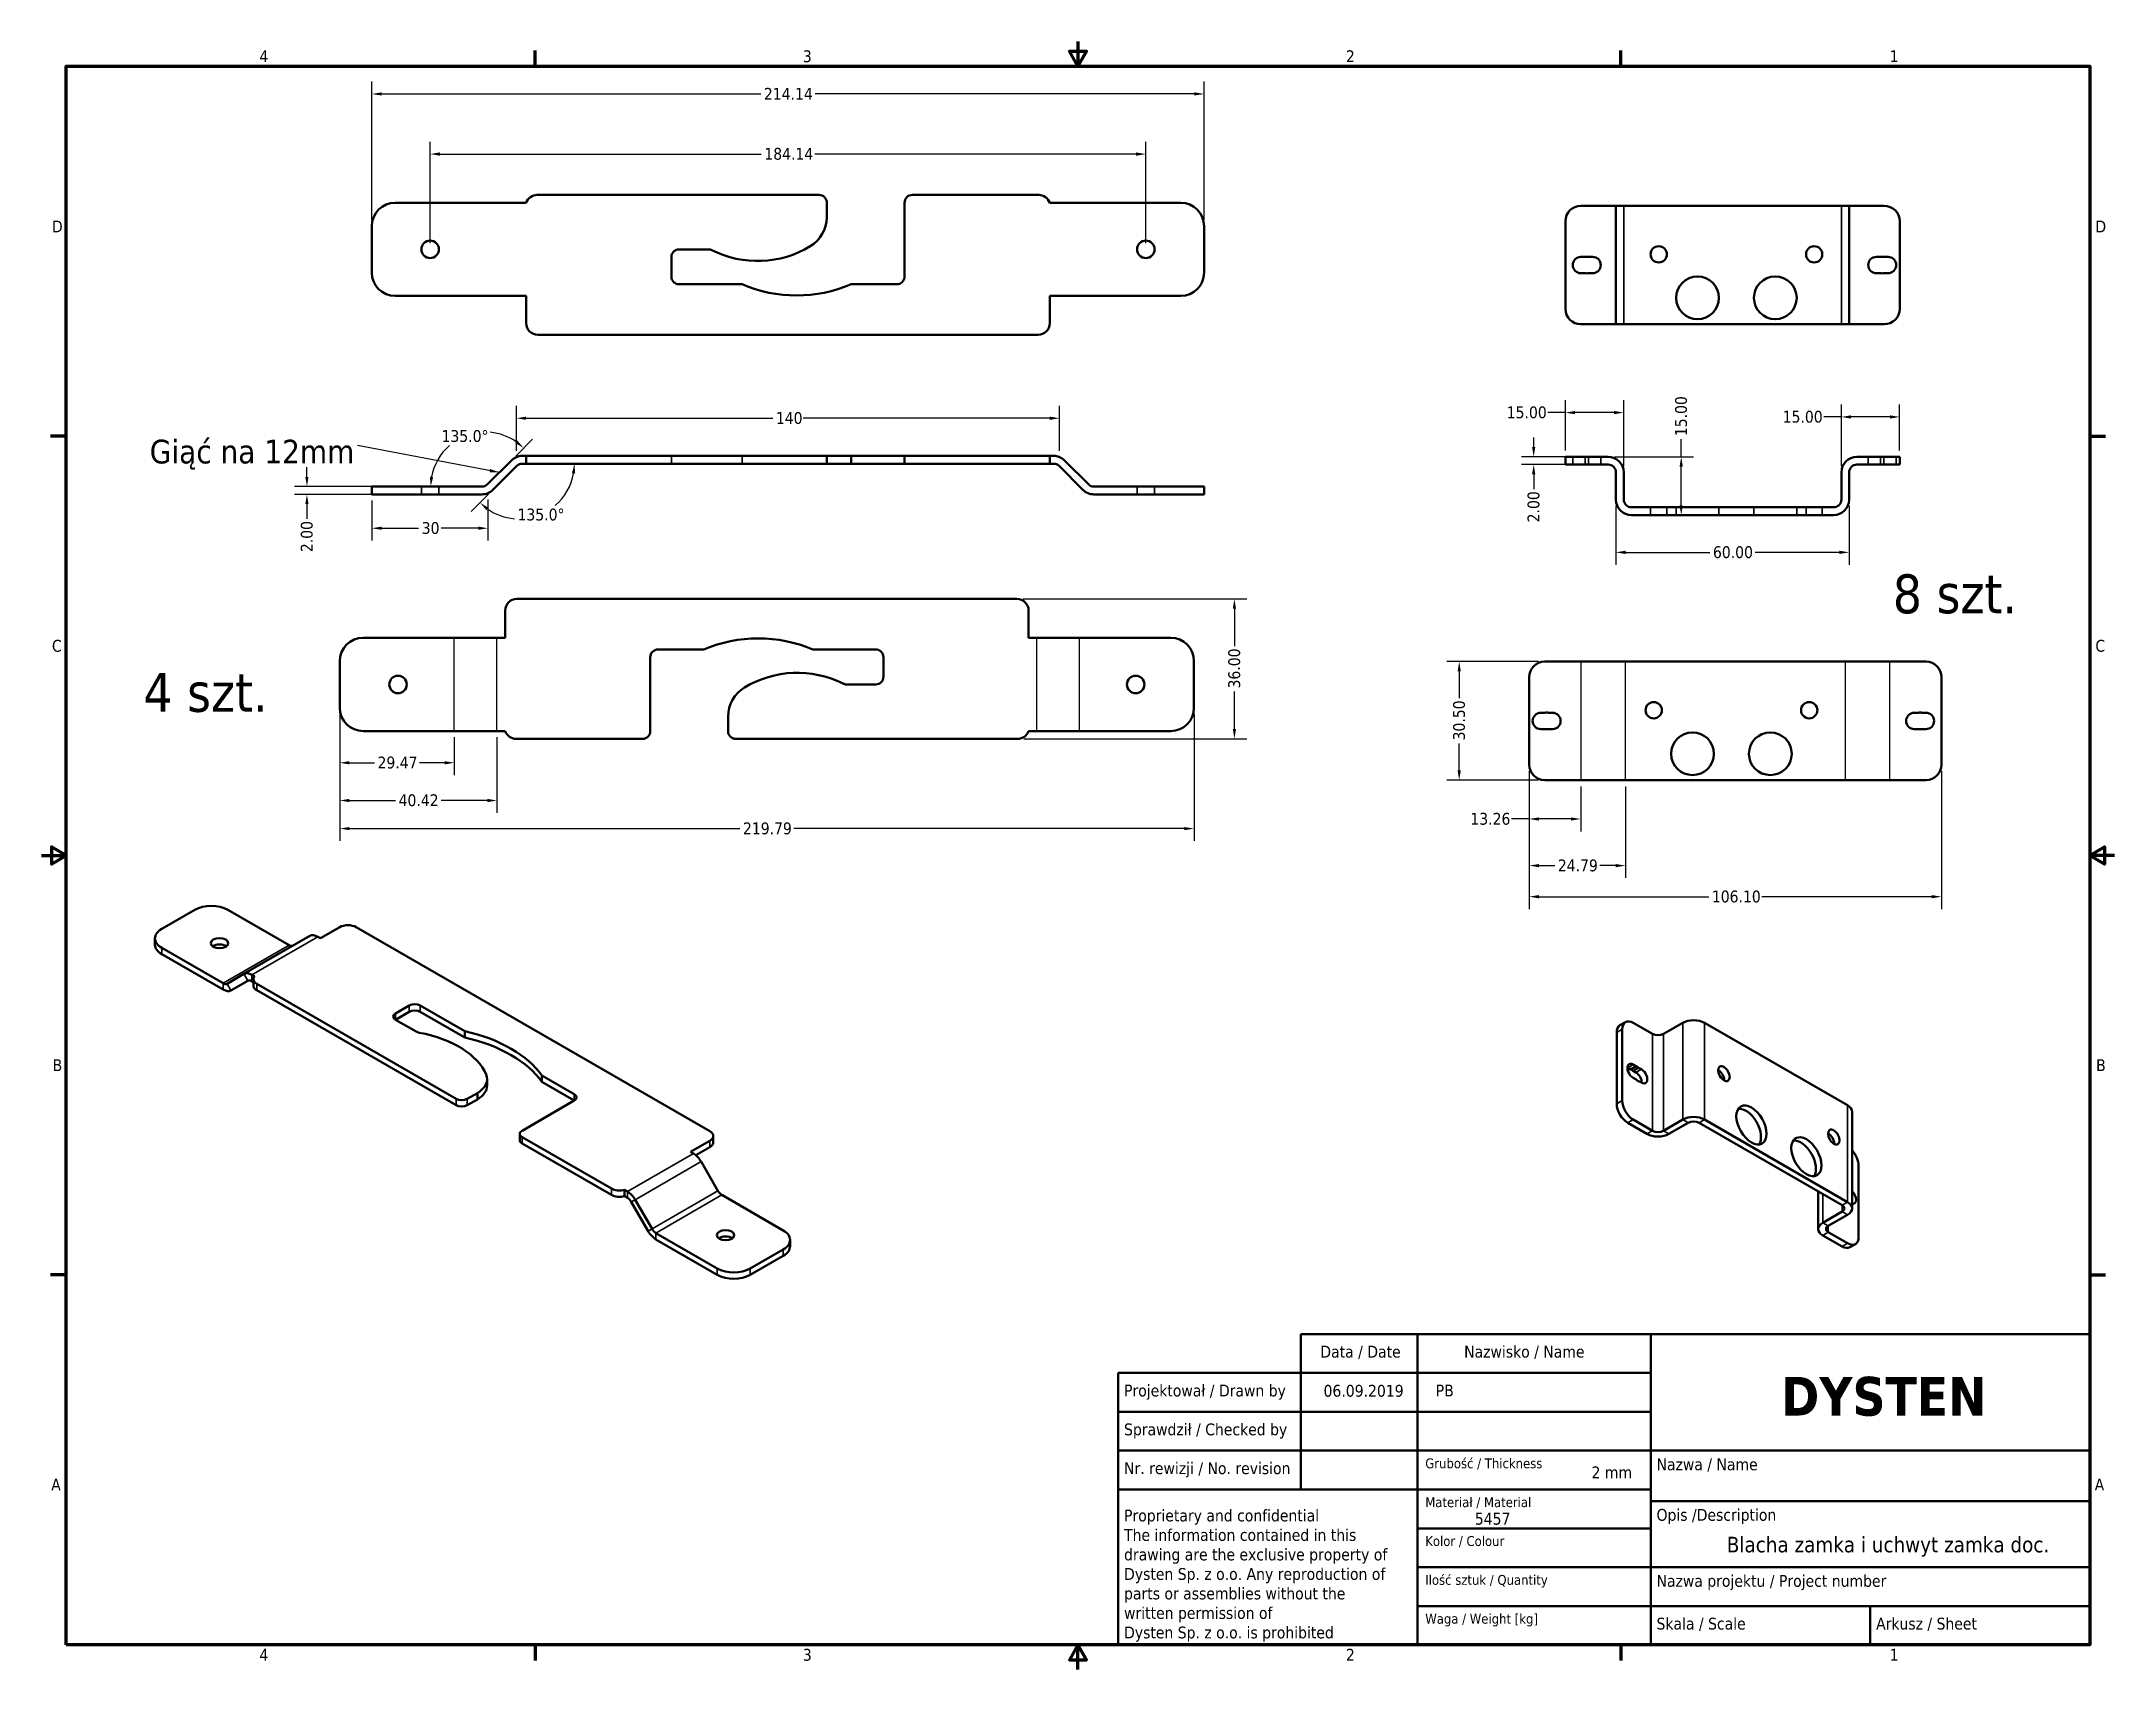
# Model space of a CAD drawing. Header units: millimetres. Extents: x 13 to 546, y 6 to 425.
import ezdxf
from ezdxf.enums import TextEntityAlignment as Align

# ---------------------------------------------------------------- set-up
doc = ezdxf.new("R2010")
doc.units = ezdxf.units.MM
for name, color, linetype, lineweight in [('Linia środkowa zgięcia (ANSI)', 7, 'Continuous', 25), ('Obramowanie (ANSI)', 7, 'Continuous', 70), ('Symbol (ANSI)', 7, 'Continuous', 25), ('Tytuł (ANSI)', 7, 'Continuous', 50), ('Ukryty (ANSI)', 7, 'Continuous', 35), ('Widoczne (ANSI)', 7, 'Continuous', 50), ('Widoczne wąskie (ANSI)', 7, 'Continuous', 35), ('Wymiar (ANSI)', 7, 'Continuous', 25)]:
    doc.layers.add(name, color=color, linetype=linetype, lineweight=lineweight)
doc.styles.add('Styl tekstu42', font='tahoma.ttf')
doc.styles.add('Tekst notatki (ANSI)', font='tahoma.ttf')
doc.dimstyles.new('Domyślne - mm (ANSI)', dxfattribs={"dimtxt": 3.048, "dimasz": 2.5, "dimexe": 3.175, "dimexo": 1.6002, "dimgap": 0.8, "dimtad": 0, "dimtoh": 1, "dimrnd": 1e-08, "dimzin": 4, "dimdsep": 46, "dimtxsty": 'Tekst notatki (ANSI)', "dimcen": 0.09, "dimdle": 10, "dimclrd": 256, "dimclre": 256, "dimclrt": 256, "dimadec": 1, "dimazin": 1, "dimtfac": 1, "dimtofl": 0, "dimtmove": 0, "dimatfit": 3, "dimfxl": 1, "dimtolj": 1, "dimtzin": 4, "dimlwd": -1, "dimlwe": -1, "dimarcsym": 0})
doc.dimstyles.new('Domyślne - mm (ANSI)$7', dxfattribs={"dimtxt": 3.048, "dimasz": 2.5, "dimexe": 3.175, "dimexo": 1.6002, "dimgap": 0.8, "dimtad": 0, "dimtoh": 1, "dimrnd": 1e-08, "dimzin": 4, "dimdsep": 46, "dimtxsty": 'Tekst notatki (ANSI)', "dimcen": 0.09, "dimdle": 10, "dimclrd": 256, "dimclre": 256, "dimclrt": 256, "dimadec": 1, "dimazin": 1, "dimtfac": 1, "dimtofl": 0, "dimtmove": 0, "dimatfit": 3, "dimfxl": 1, "dimtolj": 1, "dimtzin": 4, "dimlwd": -1, "dimlwe": -1, "dimarcsym": 0})

msp = doc.modelspace()

# ---------------------------------------------------------------- texts
at = {"layer": 'Symbol (ANSI)', "style": 'Tekst notatki (ANSI)'}
for s, insert, char_height, width, attachment_point in [('\\fTahoma|b0|i0;\\H6.1000;Giąć na 12mm', (93.215, 322.929), 6.1, 53.3577, 3), ('\\fTahoma|b0|i0;\\H10.0000;8 szt.', (489.046, 288.259), 10, 44.03689, 1), ('\\fTahoma|b0|i0;\\H10.0000;4 szt.', (38.913, 262.886), 10, 43.63351, 1)]:
    msp.add_mtext(s, dxfattribs=dict(at, insert=insert, char_height=char_height, width=width, attachment_point=attachment_point))

# ---------------------------------------------------------------- blocks, each defined once
blk = doc.blocks.new('Ramki Default Border')
at = {"layer": 'Obramowanie (ANSI)'}
for p, q in [((139.7, 419.1), (139.7, 423.16)), ((419.1, 419.1), (419.1, 423.16)), ((19.05, 323.85), (14.99, 323.85)), ((539.75, 323.85), (543.81, 323.85)), ((19.05, 107.95), (14.99, 107.95)), ((539.75, 107.95), (543.81, 107.95)), ((139.7, 12.7), (139.7, 8.64)), ((419.1, 12.7), (419.1, 8.64))]:
    blk.add_line(p, q, dxfattribs=at)
at = {"layer": 'Obramowanie (ANSI)', "flags": 128}
for points in [[(279.4, 425.45), (279.4, 419.1), (277.2, 422.91), (281.6, 422.91), (279.4, 419.1)], [(19.05, 12.7), (19.05, 419.1), (539.75, 419.1), (539.75, 12.7), (19.05, 12.7)], [(12.7, 215.9), (19.05, 215.9), (15.24, 218.1), (15.24, 213.7), (19.05, 215.9)], [(546.1, 215.9), (539.75, 215.9), (543.56, 218.1), (543.56, 213.7), (539.75, 215.9)], [(279.4, 6.35), (279.4, 12.7), (277.2, 8.89), (281.6, 8.89), (279.4, 12.7)]]:
    blk.add_lwpolyline(points, dxfattribs=at)
at = {"layer": 'Obramowanie (ANSI)', "char_height": 3.05, "attachment_point": 7, "style": 'Tekst notatki (ANSI)'}
for s, insert in [('4', (68.79, 420.12)), ('3', (208.6, 420.05)), ('2', (348.33, 420.12)), ('1', (488.26, 420.12)), ('D', (15.39, 376.3)), ('D', (541.17, 376.3)), ('C', (15.39, 268.3)), ('C', (541.17, 268.3)), ('B', (15.58, 160.4)), ('B', (541.36, 160.4)), ('A', (15.21, 52.45)), ('A', (540.99, 52.45)), ('4', (68.79, 8.64)), ('3', (208.6, 8.57)), ('2', (348.33, 8.64)), ('1', (488.26, 8.64))]:
    blk.add_mtext(s, dxfattribs=dict(at, insert=insert))
blk = doc.blocks.new('Tabelki rysunkowe Tabelka new')
at = {"layer": 'Tytuł (ANSI)'}
for p, q in [((529, 115), (326, 115)), ((326, 115), (326, 109)), ((356, 115), (356, 35)), ((416, 115), (416, 35)), ((529, 115), (529, 35)), ((326, 109), (326, 75)), ((279, 35), (279, 105)), ((279, 105), (356, 105)), ((356, 105), (416, 105)), ((356, 95), (279, 95)), ((356, 95), (416, 95)), ((356, 85), (279, 85)), ((356, 85), (416, 85)), ((416, 85), (529, 85)), ((356, 75), (279, 75)), ((356, 75), (416, 75)), ((416, 72), (529, 72)), ((356, 65), (416, 65)), ((356, 55), (416, 55)), ((416, 55), (529, 55)), ((356, 45), (416, 45)), ((416, 45), (529, 45)), ((472.5, 45), (472.5, 35)), ((529, 35), (279, 35))]:
    blk.add_line(p, q, dxfattribs=at)
at = {"layer": 'Tytuł (ANSI)', "style": 'Tekst notatki (ANSI)'}
for s, insert, char_height, attachment_point in [('Nazwisko / Name', (368, 112), 3.048, 1), ('Data / Date', (331, 112), 3.048, 1), ('Projektował / Drawn by', (280.5, 102), 3.048, 1), ('\\fTahoma|b1|i0;\\H10.0000;DYSTEN', (476, 104), 10, 2), ('Sprawdził / Checked by', (280.5, 92), 3.048, 1), ('Nr. rewizji / No. revision', (280.5, 82), 3.048, 1), ('\\fTahoma|b0|i0;\\H2.5400;Grubość / Thickness', (358, 83), 2.54, 1), ('Nazwa / Name', (417.5, 83), 3.048, 1), ('\\fTahoma|b0|i0;\\H2.5400;Materiał / Material', (358, 73), 2.54, 1), ('Opis /Description ', (417.5, 70), 3.048, 1), ('\\fTahoma|b0|i0;\\H2.5400;Kolor / Colour', (358, 63), 2.54, 1), ('\\fTahoma|b0|i0;\\H2.5400;Ilość sztuk / Quantity', (358, 53), 2.54, 1), ('Nazwa projektu / Project number', (417.5, 53), 3.048, 1), ('\\fTahoma|b0|i0;\\H2.5400;Waga / Weight [kg]', (358, 43), 2.54, 1), ('Skala / Scale', (417.5, 42), 3.048, 1), ('Arkusz / Sheet', (474, 42), 3.048, 1)]:
    blk.add_mtext(s, dxfattribs=dict(at, insert=insert, char_height=char_height, attachment_point=attachment_point))
at = {"layer": 'Tytuł (ANSI)', "insert": (280.5, 69.84), "char_height": 3.048, "attachment_point": 1, "line_spacing_factor": 0.987884, "style": 'Tekst notatki (ANSI)'}
blk.add_mtext('Proprietary and confidential\\PThe information contained in this\\Pdrawing are the exclusive property of\\PDysten Sp. z o.o. Any reproduction of\\Pparts or assemblies without the\\Pwritten permission of\\PDysten Sp. z o.o. is prohibited', dxfattribs=at)
at = {"layer": 'Tytuł (ANSI)'}
for tag, p, height, style in [('Data_001', (331.83, 98.89), 3.05, 'Tekst notatki (ANSI)'), ('Projektował_001', (360.69, 98.95), 3.05, 'Tekst notatki (ANSI)'), ('Grubość_materiału_001', (400.78, 77.89), 3.05, 'Tekst notatki (ANSI)'), ('Materiał_001', (370.75, 65.95), 3.05, 'Tekst notatki (ANSI)'), ('Nazwa_części_001', (435.59, 58.82), 4, 'Styl tekstu42')]:
    blk.add_attdef(tag, p, '', height=height, dxfattribs=dict(at, style=style))
at = {"layer": 'Tytuł (ANSI)', "style": 'Tekst notatki (ANSI)'}
for tag, p in [('kiedy_sprawdził', (332, 92)), ('Kto_zatwierdził', (361, 92)), ('Nr_części', (465.47, 80.14)), ('RAL', (395.29, 61)), ('Ilość_sztuk', (401, 51)), ('Nr_projektu', (499.73, 51)), ('Waga', (401, 41))]:
    blk.add_attdef(tag, text='', height=3.05, dxfattribs=at).set_placement(p, align=Align.TOP_LEFT)
blk = doc.blocks.new('*D5')
at = {"layer": 'Defpoints', "color": 0, "transparency": 16777216}
for p in [(126.88, 324.89), (133.6, 317.59), (125.28, 310.86), (126.88, 310.86)]:
    blk.add_point(p, dxfattribs=at)
at = {"layer": 'Wymiar (ANSI)', "transparency": 16777216}
blk.add_line((134.74, 318.72), (139.04, 323.03), dxfattribs=at)
for start, end in [(131.0857, 169.7779), (55.2221, 84.708)]:
    blk.add_arc((126.88, 310.86), 14.03, start, end, dxfattribs=at)
for points in [[(135.15, 322.71), (134.61, 322.07), (136.8, 320.78)], [(113.48, 313.31), (112.65, 313.39), (112.85, 310.86)]]:
    blk.add_solid(points, dxfattribs=at)
at = {"layer": 'Wymiar (ANSI)', "transparency": 16777216, "insert": (115.64, 325.41), "char_height": 3.048, "attachment_point": 1, "style": 'Tekst notatki (ANSI)'}
blk.add_mtext('\\A1;135.0°', dxfattribs=at)
blk = doc.blocks.new('*D6')
at = {"layer": 'Defpoints', "color": 0, "transparency": 16777216}
for p in [(135.6, 316.76), (140.26, 316.76), (128.88, 310.03), (135.6, 302.53)]:
    blk.add_point(p, dxfattribs=at)
at = {"layer": 'Wymiar (ANSI)', "transparency": 16777216}
blk.add_line((127.75, 308.9), (123.3, 304.45), dxfattribs=at)
for start, end in [(310.8787, 349.9206), (235.0794, 265.0885)]:
    blk.add_arc((135.6, 316.76), 14.23, start, end, dxfattribs=at)
for points in [[(149.2, 314.31), (150.03, 314.23), (149.83, 316.76)], [(127.19, 304.77), (127.73, 305.41), (125.54, 306.7)]]:
    blk.add_solid(points, dxfattribs=at)
at = {"layer": 'Wymiar (ANSI)', "transparency": 16777216, "insert": (135.19, 305.2), "char_height": 3.048, "attachment_point": 1, "style": 'Tekst notatki (ANSI)'}
blk.add_mtext('\\A1;135.0°', dxfattribs=at)
blk = doc.blocks.new('*D7')
at = {"layer": 'Defpoints', "color": 0, "transparency": 16777216}
for p in [(97.71, 308.86), (127.58, 309.17), (127.58, 300.14)]:
    blk.add_point(p, dxfattribs=at)
at = {"layer": 'Wymiar (ANSI)', "transparency": 16777216}
for p, q in [((97.71, 307.26), (97.71, 296.97)), ((127.58, 307.57), (127.58, 296.97)), ((100.21, 300.14), (109.74, 300.14)), ((125.08, 300.14), (115.55, 300.14))]:
    blk.add_line(p, q, dxfattribs=at)
for points in [[(100.21, 300.56), (100.21, 299.73), (97.71, 300.14)], [(125.08, 300.56), (125.08, 299.73), (127.58, 300.14)]]:
    blk.add_solid(points, dxfattribs=at)
at = {"layer": 'Wymiar (ANSI)', "transparency": 16777216, "insert": (110.54, 301.73), "char_height": 3.048, "attachment_point": 1, "style": 'Tekst notatki (ANSI)'}
blk.add_mtext('\\A1;30', dxfattribs=at)
blk = doc.blocks.new('*D8')
at = {"layer": 'Defpoints', "color": 0, "transparency": 16777216}
for p in [(274.65, 328.46), (134.9, 318.46), (274.65, 318.46)]:
    blk.add_point(p, dxfattribs=at)
at = {"layer": 'Wymiar (ANSI)', "transparency": 16777216}
for p, q in [((134.9, 320.06), (134.9, 331.63)), ((274.65, 320.06), (274.65, 331.63)), ((137.4, 328.46), (200.86, 328.46)), ((272.15, 328.46), (208.69, 328.46))]:
    blk.add_line(p, q, dxfattribs=at)
for points in [[(137.4, 328.87), (137.4, 328.04), (134.9, 328.46)], [(272.15, 328.87), (272.15, 328.04), (274.65, 328.46)]]:
    blk.add_solid(points, dxfattribs=at)
at = {"layer": 'Wymiar (ANSI)', "transparency": 16777216, "insert": (201.66, 330.04), "char_height": 3.048, "attachment_point": 1, "style": 'Tekst notatki (ANSI)'}
blk.add_mtext('\\A1;140', dxfattribs=at)
blk = doc.blocks.new('*D9')
at = {"layer": 'Defpoints', "color": 0, "transparency": 16777216}
for p in [(311.85, 411.93), (97.71, 377.93), (311.85, 377.93)]:
    blk.add_point(p, dxfattribs=at)
at = {"layer": 'Wymiar (ANSI)', "transparency": 16777216}
for p, q in [((97.71, 379.53), (97.71, 415.11)), ((100.21, 411.93), (197.78, 411.93)), ((309.35, 411.93), (211.77, 411.93)), ((311.85, 379.53), (311.85, 415.11))]:
    blk.add_line(p, q, dxfattribs=at)
for points in [[(100.21, 412.35), (100.21, 411.52), (97.71, 411.93)], [(309.35, 412.35), (309.35, 411.52), (311.85, 411.93)]]:
    blk.add_solid(points, dxfattribs=at)
at = {"layer": 'Wymiar (ANSI)', "transparency": 16777216, "insert": (198.58, 413.49), "char_height": 3.048, "attachment_point": 1, "style": 'Tekst notatki (ANSI)'}
blk.add_mtext('\\A1;214.14', dxfattribs=at)
blk = doc.blocks.new('*D10')
at = {"layer": 'Defpoints', "color": 0, "transparency": 16777216}
for p in [(296.85, 396.46), (112.71, 371.93), (296.85, 371.93)]:
    blk.add_point(p, dxfattribs=at)
at = {"layer": 'Wymiar (ANSI)', "transparency": 16777216}
for p, q in [((112.71, 373.53), (112.71, 399.63)), ((115.21, 396.46), (197.9, 396.46)), ((294.35, 396.46), (211.65, 396.46)), ((296.85, 373.53), (296.85, 399.63))]:
    blk.add_line(p, q, dxfattribs=at)
for points in [[(115.21, 396.88), (115.21, 396.04), (112.71, 396.46)], [(294.35, 396.88), (294.35, 396.04), (296.85, 396.46)]]:
    blk.add_solid(points, dxfattribs=at)
at = {"layer": 'Wymiar (ANSI)', "transparency": 16777216, "insert": (198.7, 398.05), "char_height": 3.048, "attachment_point": 1, "style": 'Tekst notatki (ANSI)'}
blk.add_mtext('\\A1;184.14', dxfattribs=at)
blk = doc.blocks.new('*D11')
at = {"layer": 'Defpoints', "color": 0, "transparency": 16777216}
for p in [(89.45, 253.93), (309.25, 253.93), (309.25, 222.83)]:
    blk.add_point(p, dxfattribs=at)
at = {"layer": 'Wymiar (ANSI)', "transparency": 16777216}
for p, q in [((89.45, 252.33), (89.45, 219.65)), ((309.25, 252.33), (309.25, 219.65)), ((91.95, 222.83), (192.39, 222.83)), ((306.75, 222.83), (206.31, 222.83))]:
    blk.add_line(p, q, dxfattribs=at)
for points in [[(91.95, 223.24), (91.95, 222.41), (89.45, 222.83)], [(306.75, 223.24), (306.75, 222.41), (309.25, 222.83)]]:
    blk.add_solid(points, dxfattribs=at)
at = {"layer": 'Wymiar (ANSI)', "transparency": 16777216, "insert": (193.19, 224.41), "char_height": 3.048, "attachment_point": 1, "style": 'Tekst notatki (ANSI)'}
blk.add_mtext('\\A1;219.79', dxfattribs=at)
blk = doc.blocks.new('*D12')
at = {"layer": 'Defpoints', "color": 0, "transparency": 16777216}
for p in [(89.45, 253.93), (118.93, 247.93), (118.93, 239.77)]:
    blk.add_point(p, dxfattribs=at)
at = {"layer": 'Wymiar (ANSI)', "transparency": 16777216}
for p, q in [((89.45, 252.33), (89.45, 236.6)), ((118.93, 246.33), (118.93, 236.6)), ((91.95, 239.77), (98.37, 239.77)), ((116.43, 239.77), (110.01, 239.77))]:
    blk.add_line(p, q, dxfattribs=at)
for points in [[(91.95, 240.19), (91.95, 239.35), (89.45, 239.77)], [(116.43, 240.19), (116.43, 239.35), (118.93, 239.77)]]:
    blk.add_solid(points, dxfattribs=at)
at = {"layer": 'Wymiar (ANSI)', "transparency": 16777216, "insert": (99.17, 241.36), "char_height": 3.048, "attachment_point": 1, "style": 'Tekst notatki (ANSI)'}
blk.add_mtext('\\A1;29.47', dxfattribs=at)
blk = doc.blocks.new('*D13')
at = {"layer": 'Defpoints', "color": 0, "transparency": 16777216}
for p in [(89.45, 253.93), (129.88, 247.93), (129.88, 230.06)]:
    blk.add_point(p, dxfattribs=at)
at = {"layer": 'Wymiar (ANSI)', "transparency": 16777216}
for p, q in [((89.45, 252.33), (89.45, 226.88)), ((129.88, 246.33), (129.88, 226.88)), ((91.95, 230.06), (103.79, 230.06)), ((127.38, 230.06), (115.54, 230.06))]:
    blk.add_line(p, q, dxfattribs=at)
for points in [[(91.95, 230.48), (91.95, 229.64), (89.45, 230.06)], [(127.38, 230.48), (127.38, 229.64), (129.88, 230.06)]]:
    blk.add_solid(points, dxfattribs=at)
at = {"layer": 'Wymiar (ANSI)', "transparency": 16777216, "insert": (104.59, 231.65), "char_height": 3.048, "attachment_point": 1, "style": 'Tekst notatki (ANSI)'}
blk.add_mtext('\\A1;40.42', dxfattribs=at)
blk = doc.blocks.new('*D14')
at = {"layer": 'Defpoints', "color": 0, "transparency": 16777216}
for p in [(263.69, 281.93), (263.86, 245.93), (319.64, 245.93)]:
    blk.add_point(p, dxfattribs=at)
at = {"layer": 'Wymiar (ANSI)', "transparency": 16777216}
for p, q in [((265.29, 281.93), (322.82, 281.93)), ((319.64, 279.43), (319.64, 269.76)), ((319.64, 248.43), (319.64, 258.1)), ((265.46, 245.93), (322.82, 245.93))]:
    blk.add_line(p, q, dxfattribs=at)
for points in [[(319.23, 279.43), (320.06, 279.43), (319.64, 281.93)], [(319.23, 248.43), (320.06, 248.43), (319.64, 245.93)]]:
    blk.add_solid(points, dxfattribs=at)
at = {"layer": 'Wymiar (ANSI)', "transparency": 16777216, "insert": (318.06, 258.9), "char_height": 3.048, "attachment_point": 1, "rotation": 90, "style": 'Tekst notatki (ANSI)'}
blk.add_mtext('\\A1;36.00', dxfattribs=at)
blk = doc.blocks.new('*D15')
at = {"layer": 'Defpoints', "color": 0, "transparency": 16777216}
for p in [(81, 310.86), (103.71, 310.86), (103.71, 308.86)]:
    blk.add_point(p, dxfattribs=at)
at = {"layer": 'Wymiar (ANSI)', "transparency": 16777216}
for p, q in [((81, 313.36), (81, 315.86)), ((102.1, 310.86), (77.83, 310.86)), ((102.1, 308.86), (77.83, 308.86)), ((81, 306.36), (81, 302.53))]:
    blk.add_line(p, q, dxfattribs=at)
for points in [[(80.59, 313.36), (81.42, 313.36), (81, 310.86)], [(80.59, 306.36), (81.42, 306.36), (81, 308.86)]]:
    blk.add_solid(points, dxfattribs=at)
at = {"layer": 'Wymiar (ANSI)', "transparency": 16777216, "insert": (79.42, 293.99), "char_height": 3.048, "attachment_point": 1, "rotation": 90, "style": 'Tekst notatki (ANSI)'}
blk.add_mtext('\\A1;2.00', dxfattribs=at)
blk = doc.blocks.new('*D16')
at = {"layer": 'Defpoints', "color": 0, "transparency": 16777216}
for p in [(419.81, 329.91), (404.81, 318.53), (419.81, 314.53)]:
    blk.add_point(p, dxfattribs=at)
at = {"layer": 'Wymiar (ANSI)', "transparency": 16777216}
for p, q in [((404.81, 320.13), (404.81, 333.09)), ((419.81, 316.13), (419.81, 333.09)), ((404.81, 329.91), (400.3, 329.91)), ((417.31, 329.91), (407.31, 329.91))]:
    blk.add_line(p, q, dxfattribs=at)
for points in [[(407.31, 330.33), (407.31, 329.49), (404.81, 329.91)], [(417.31, 330.33), (417.31, 329.49), (419.81, 329.91)]]:
    blk.add_solid(points, dxfattribs=at)
at = {"layer": 'Wymiar (ANSI)', "transparency": 16777216, "insert": (389.71, 331.5), "char_height": 3.048, "attachment_point": 1, "style": 'Tekst notatki (ANSI)'}
blk.add_mtext('\\A1;15.00', dxfattribs=at)
blk = doc.blocks.new('*D17')
at = {"layer": 'Defpoints', "color": 0, "transparency": 16777216}
for p in [(415.81, 318.53), (434.6, 303.53), (435.58, 303.53)]:
    blk.add_point(p, dxfattribs=at)
at = {"layer": 'Wymiar (ANSI)', "transparency": 16777216}
for p, q in [((434.6, 318.53), (434.6, 323.04)), ((417.41, 318.53), (437.78, 318.53)), ((434.6, 306.03), (434.6, 316.03))]:
    blk.add_line(p, q, dxfattribs=at)
for points in [[(434.19, 316.03), (435.02, 316.03), (434.6, 318.53)], [(434.19, 306.03), (435.02, 306.03), (434.6, 303.53)]]:
    blk.add_solid(points, dxfattribs=at)
at = {"layer": 'Wymiar (ANSI)', "transparency": 16777216, "insert": (433.02, 323.84), "char_height": 3.048, "attachment_point": 1, "rotation": 90, "style": 'Tekst notatki (ANSI)'}
blk.add_mtext('\\A1;15.00', dxfattribs=at)
blk = doc.blocks.new('*D18')
at = {"layer": 'Defpoints', "color": 0, "transparency": 16777216}
for p in [(417.81, 307.53), (477.81, 307.53), (477.81, 293.93)]:
    blk.add_point(p, dxfattribs=at)
at = {"layer": 'Wymiar (ANSI)', "transparency": 16777216}
for p, q in [((417.81, 305.93), (417.81, 290.76)), ((477.81, 305.93), (477.81, 290.76)), ((420.31, 293.93), (441.97, 293.93)), ((475.31, 293.93), (453.65, 293.93))]:
    blk.add_line(p, q, dxfattribs=at)
for points in [[(420.31, 294.35), (420.31, 293.51), (417.81, 293.93)], [(475.31, 294.35), (475.31, 293.51), (477.81, 293.93)]]:
    blk.add_solid(points, dxfattribs=at)
at = {"layer": 'Wymiar (ANSI)', "transparency": 16777216, "insert": (442.77, 295.52), "char_height": 3.048, "attachment_point": 1, "style": 'Tekst notatki (ANSI)'}
blk.add_mtext('\\A1;60.00', dxfattribs=at)
blk = doc.blocks.new('*D19')
at = {"layer": 'Defpoints', "color": 0, "transparency": 16777216}
for p in [(490.81, 328.79), (490.81, 318.53), (475.81, 314.53)]:
    blk.add_point(p, dxfattribs=at)
at = {"layer": 'Wymiar (ANSI)', "transparency": 16777216}
for p, q in [((475.81, 316.13), (475.81, 331.97)), ((490.81, 320.13), (490.81, 331.97)), ((475.81, 328.79), (471.3, 328.79)), ((488.31, 328.79), (478.31, 328.79))]:
    blk.add_line(p, q, dxfattribs=at)
for points in [[(478.31, 329.21), (478.31, 328.37), (475.81, 328.79)], [(488.31, 329.21), (488.31, 328.37), (490.81, 328.79)]]:
    blk.add_solid(points, dxfattribs=at)
at = {"layer": 'Wymiar (ANSI)', "transparency": 16777216, "insert": (460.71, 330.38), "char_height": 3.048, "attachment_point": 1, "style": 'Tekst notatki (ANSI)'}
blk.add_mtext('\\A1;15.00', dxfattribs=at)
blk = doc.blocks.new('*D20')
at = {"layer": 'Defpoints', "color": 0, "transparency": 16777216}
for p in [(396.65, 318.53), (408.81, 318.53), (408.81, 316.53)]:
    blk.add_point(p, dxfattribs=at)
at = {"layer": 'Wymiar (ANSI)', "transparency": 16777216}
for p, q in [((396.65, 321.03), (396.65, 323.53)), ((407.21, 318.53), (393.47, 318.53)), ((407.21, 316.53), (393.47, 316.53)), ((396.65, 314.03), (396.65, 310.2))]:
    blk.add_line(p, q, dxfattribs=at)
for points in [[(396.23, 321.03), (397.07, 321.03), (396.65, 318.53)], [(396.23, 314.03), (397.07, 314.03), (396.65, 316.53)]]:
    blk.add_solid(points, dxfattribs=at)
at = {"layer": 'Wymiar (ANSI)', "transparency": 16777216, "insert": (395.06, 301.66), "char_height": 3.048, "attachment_point": 1, "rotation": 90, "style": 'Tekst notatki (ANSI)'}
blk.add_mtext('\\A1;2.00', dxfattribs=at)
blk = doc.blocks.new('*D21')
at = {"layer": 'Defpoints', "color": 0, "transparency": 16777216}
for p in [(399.48, 265.8), (377.48, 235.3), (399.48, 235.3)]:
    blk.add_point(p, dxfattribs=at)
at = {"layer": 'Wymiar (ANSI)', "transparency": 16777216}
for p, q in [((397.88, 265.8), (374.31, 265.8)), ((377.48, 263.3), (377.48, 256.37)), ((377.48, 237.8), (377.48, 244.72)), ((397.88, 235.3), (374.31, 235.3))]:
    blk.add_line(p, q, dxfattribs=at)
for points in [[(377.07, 263.3), (377.9, 263.3), (377.48, 265.8)], [(377.07, 237.8), (377.9, 237.8), (377.48, 235.3)]]:
    blk.add_solid(points, dxfattribs=at)
at = {"layer": 'Wymiar (ANSI)', "transparency": 16777216, "insert": (375.9, 245.52), "char_height": 3.048, "attachment_point": 1, "rotation": 90, "style": 'Tekst notatki (ANSI)'}
blk.add_mtext('\\A1;30.50', dxfattribs=at)
blk = doc.blocks.new('*D22')
at = {"layer": 'Defpoints', "color": 0, "transparency": 16777216}
for p in [(395.48, 239.3), (501.58, 239.3), (501.58, 205.3)]:
    blk.add_point(p, dxfattribs=at)
at = {"layer": 'Wymiar (ANSI)', "transparency": 16777216}
for p, q in [((395.48, 237.7), (395.48, 202.12)), ((501.58, 237.7), (501.58, 202.12)), ((397.98, 205.3), (441.69, 205.3)), ((499.08, 205.3), (455.37, 205.3))]:
    blk.add_line(p, q, dxfattribs=at)
for points in [[(397.98, 205.71), (397.98, 204.88), (395.48, 205.3)], [(499.08, 205.71), (499.08, 204.88), (501.58, 205.3)]]:
    blk.add_solid(points, dxfattribs=at)
at = {"layer": 'Wymiar (ANSI)', "transparency": 16777216, "insert": (442.49, 206.88), "char_height": 3.048, "attachment_point": 1, "style": 'Tekst notatki (ANSI)'}
blk.add_mtext('\\A1;106.10', dxfattribs=at)
blk = doc.blocks.new('*D23')
at = {"layer": 'Defpoints', "color": 0, "transparency": 16777216}
for p in [(395.48, 239.3), (408.75, 235.3), (408.75, 225.3)]:
    blk.add_point(p, dxfattribs=at)
at = {"layer": 'Wymiar (ANSI)', "transparency": 16777216}
for p, q in [((395.48, 237.7), (395.48, 222.12)), ((408.75, 233.7), (408.75, 222.12)), ((395.48, 225.3), (390.98, 225.3)), ((406.25, 225.3), (397.98, 225.3))]:
    blk.add_line(p, q, dxfattribs=at)
for points in [[(397.98, 225.71), (397.98, 224.88), (395.48, 225.3)], [(406.25, 225.71), (406.25, 224.88), (408.75, 225.3)]]:
    blk.add_solid(points, dxfattribs=at)
at = {"layer": 'Wymiar (ANSI)', "transparency": 16777216, "insert": (380.36, 226.88), "char_height": 3.048, "attachment_point": 1, "style": 'Tekst notatki (ANSI)'}
blk.add_mtext('\\A1;13.26', dxfattribs=at)
blk = doc.blocks.new('*D24')
at = {"layer": 'Defpoints', "color": 0, "transparency": 16777216}
for p in [(395.48, 239.3), (420.27, 235.3), (420.27, 213.3)]:
    blk.add_point(p, dxfattribs=at)
at = {"layer": 'Wymiar (ANSI)', "transparency": 16777216}
for p, q in [((395.48, 237.7), (395.48, 210.12)), ((420.27, 233.7), (420.27, 210.12)), ((397.98, 213.3), (402.06, 213.3)), ((417.77, 213.3), (413.69, 213.3))]:
    blk.add_line(p, q, dxfattribs=at)
for points in [[(397.98, 213.71), (397.98, 212.88), (395.48, 213.3)], [(417.77, 213.71), (417.77, 212.88), (420.27, 213.3)]]:
    blk.add_solid(points, dxfattribs=at)
at = {"layer": 'Wymiar (ANSI)', "transparency": 16777216, "insert": (402.86, 214.88), "char_height": 3.048, "attachment_point": 1, "style": 'Tekst notatki (ANSI)'}
blk.add_mtext('\\A1;24.79', dxfattribs=at)

# ---------------------------------------------------------------- dimensions: what is measured, and where the dimension line sits
at = {"layer": 'Wymiar (ANSI)'}
for base, p1, p2, angle, override, picture, middle in [((311.847, 411.932), (97.705, 377.932), (311.847, 377.932), 180, {"dimgap": 0.8, "dimtoh": 0, "dimdec": 2, "dimtol": 0, "dimlim": 0, "dimtp": 0, "dimtm": 0, "dimtdec": 2, "dimatfit": 1}, '*D9', (204.776, 411.932)), ((296.847, 396.46), (112.705, 371.932), (296.847, 371.932), 180, {"dimgap": 0.8, "dimtoh": 0, "dimdec": 2, "dimtol": 0, "dimlim": 0, "dimtp": 0, "dimtm": 0, "dimtdec": 2, "dimatfit": 1}, '*D10', (204.776, 396.46)), ((274.65, 328.456), (134.902, 318.456), (274.65, 318.456), 180, {"dimgap": 0.8, "dimtoh": 0, "dimdec": 0, "dimtol": 0, "dimlim": 0, "dimtp": 0, "dimtm": 0, "dimtdec": 2, "dimatfit": 1}, '*D8', (204.776, 328.456)), ((419.815, 329.91), (404.815, 318.525), (419.815, 314.525), 180, {"dimgap": 0.8, "dimtoh": 0, "dimdec": 2, "dimtol": 0, "dimlim": 0, "dimtp": 0, "dimtm": 0, "dimtdec": 2, "dimatfit": 2}, '*D16', (394.601, 329.91)), ((434.605, 303.525), (415.815, 318.525), (435.575, 303.525), 270, {"dimgap": 0.8, "dimtoh": 0, "dimdec": 2, "dimse2": 1, "dimtol": 0, "dimlim": 0, "dimtp": 0, "dimtm": 0, "dimtdec": 2, "dimatfit": 2}, '*D17', (434.605, 328.739)), ((396.649, 318.525), (408.815, 316.525), (408.815, 318.525), 90, {"dimgap": 0.8, "dimtoh": 0, "dimdec": 2, "dimtol": 0, "dimlim": 0, "dimtp": 0, "dimtm": 0, "dimtdec": 2, "dimatfit": 1}, '*D20', (396.649, 305.527)), ((81.004, 310.861), (103.705, 308.861), (103.705, 310.861), 90, {"dimgap": 0.8, "dimtoh": 0, "dimdec": 2, "dimtol": 0, "dimlim": 0, "dimtp": 0, "dimtm": 0, "dimtdec": 2, "dimatfit": 1}, '*D15', (81.004, 297.863)), ((127.579, 300.144), (97.705, 308.861), (127.579, 309.166), 180, {"dimgap": 0.8, "dimtoh": 0, "dimdec": 0, "dimtol": 0, "dimlim": 0, "dimtp": 0, "dimtm": 0, "dimtdec": 2, "dimatfit": 1}, '*D7', (112.642, 300.144)), ((319.643, 245.931), (263.692, 281.931), (263.864, 245.931), 270, {"dimgap": 0.8, "dimtoh": 0, "dimdec": 2, "dimtol": 0, "dimlim": 0, "dimtp": 0, "dimtm": 0, "dimtdec": 2, "dimatfit": 1}, '*D14', (319.643, 263.931)), ((377.485, 235.296), (399.485, 265.796), (399.485, 235.296), 90, {"dimgap": 0.8, "dimtoh": 0, "dimdec": 2, "dimtol": 0, "dimlim": 0, "dimtp": 0, "dimtm": 0, "dimtdec": 2, "dimatfit": 1}, '*D21', (377.485, 250.546)), ((118.927, 239.771), (89.453, 253.931), (118.927, 247.931), 180, {"dimgap": 0.8, "dimtoh": 0, "dimdec": 2, "dimtol": 0, "dimlim": 0, "dimtp": 0, "dimtm": 0, "dimtdec": 2, "dimatfit": 1}, '*D12', (104.19, 239.771)), ((129.875, 230.058), (89.453, 253.931), (129.875, 247.931), 180, {"dimgap": 0.8, "dimtoh": 0, "dimdec": 2, "dimtol": 0, "dimlim": 0, "dimtp": 0, "dimtm": 0, "dimtdec": 2, "dimatfit": 1}, '*D13', (109.664, 230.058)), ((408.747, 225.296), (395.485, 239.296), (408.747, 235.296), 180, {"dimgap": 0.8, "dimtoh": 0, "dimdec": 2, "dimtol": 0, "dimlim": 0, "dimtp": 0, "dimtm": 0, "dimtdec": 2, "dimatfit": 2}, '*D23', (385.271, 225.296)), ((501.5802, 205.2961), (395.4847, 239.2961), (501.5802, 239.2961), 180, {"dimgap": 0.8, "dimtoh": 0, "dimdec": 2, "dimtol": 0, "dimlim": 0, "dimtp": 0, "dimtm": 0, "dimtdec": 2, "dimatfit": 1}, '*D22', (448.5325, 205.2961)), ((420.271, 213.296), (395.485, 239.296), (420.271, 235.296), 180, {"dimgap": 0.8, "dimtoh": 0, "dimdec": 2, "dimtol": 0, "dimlim": 0, "dimtp": 0, "dimtm": 0, "dimtdec": 2, "dimatfit": 1}, '*D24', (407.878, 213.296))]:
    dim = msp.add_linear_dim(base=base, p1=p1, p2=p2, angle=angle, dimstyle='Domyślne - mm (ANSI)', override=override, dxfattribs=at)
    dim.commit()
    dim.dimension.update_dxf_attribs({"geometry": picture, "text_midpoint": middle, "dimtype": 160})
for base, p1, p2, override, picture, middle in [((490.815, 328.79), (475.815, 314.525), (490.815, 318.525), {"dimgap": 0.8, "dimtoh": 0, "dimdec": 2, "dimtol": 0, "dimlim": 0, "dimtp": 0, "dimtm": 0, "dimtdec": 2, "dimatfit": 2}, '*D19', (465.601, 328.79)), ((477.815, 293.93), (417.815, 307.525), (477.815, 307.525), {"dimgap": 0.8, "dimtoh": 0, "dimdec": 2, "dimtol": 0, "dimlim": 0, "dimtp": 0, "dimtm": 0, "dimtdec": 2, "dimatfit": 1}, '*D18', (447.815, 293.93)), ((309.246, 222.826), (89.453, 253.931), (309.246, 253.931), {"dimgap": 0.8, "dimtoh": 0, "dimdec": 2, "dimtol": 0, "dimlim": 0, "dimtp": 0, "dimtm": 0, "dimtdec": 2, "dimatfit": 1}, '*D11', (199.349, 222.826))]:
    dim = msp.add_linear_dim(base=base, p1=p1, p2=p2, dimstyle='Domyślne - mm (ANSI)', override=override, dxfattribs=at)
    dim.commit()
    dim.dimension.update_dxf_attribs({"geometry": picture, "text_midpoint": middle, "dimtype": 160})
for base, center, p1, p2, picture, middle in [((126.877, 324.892), (126.877, 310.861), (133.605, 317.589), (125.277, 310.861), '*D5', (121.507, 323.824)), ((135.605, 302.531), (135.605, 316.761), (128.877, 310.033), (140.262, 316.761), '*D6', (141.05, 303.614))]:
    dim = msp.add_angular_dim_3p(base=base, center=center, p1=p1, p2=p2, dimstyle='Domyślne - mm (ANSI)', override={"dimgap": 0.8, "dimtih": 1, "dimse2": 1, "dimadec": 1, "dimtol": 0, "dimlim": 0, "dimtp": 0, "dimtm": 0, "dimtdec": 0}, dxfattribs=at)
    dim.commit()
    dim.dimension.update_dxf_attribs({"geometry": picture, "text_midpoint": middle, "dimtype": 165})

# ---------------------------------------------------------------- linework, layer by layer
at = {"layer": 'Linia środkowa zgięcia (ANSI)'}
for p, q in [((118.927, 247.931), (118.927, 271.931)), ((129.875, 247.931), (129.875, 271.931)), ((268.823, 247.931), (268.823, 271.931)), ((279.771, 247.931), (279.771, 271.931)), ((408.747, 265.796), (408.747, 235.296)), ((420.271, 235.296), (420.271, 265.796)), ((476.794, 265.796), (476.794, 235.296)), ((488.318, 235.296), (488.318, 265.796))]:
    msp.add_line(p, q, dxfattribs=at)
at = {"layer": 'Ukryty (ANSI)'}
for p, q in [((419.815, 383.147), (419.815, 352.647)), ((475.815, 352.647), (475.815, 383.147)), ((174.776, 318.761), (174.776, 316.761)), ((192.964, 316.761), (192.964, 318.761)), ((406.715, 318.525), (406.715, 316.525)), ((409.854, 316.525), (409.854, 318.525)), ((410.776, 318.525), (410.776, 316.525)), ((413.915, 318.525), (413.915, 316.525)), ((482.715, 318.525), (482.715, 316.525)), ((485.854, 316.525), (485.854, 318.525)), ((486.776, 318.525), (486.776, 316.525)), ((489.915, 318.525), (489.915, 316.525)), ((110.455, 308.861), (110.455, 310.861)), ((114.955, 308.861), (114.955, 310.861)), ((294.597, 308.861), (294.597, 310.861)), ((299.097, 308.861), (299.097, 310.861)), ((426.715, 305.525), (426.715, 303.525)), ((430.915, 305.525), (430.915, 303.525)), ((433.315, 305.525), (433.315, 303.525)), ((444.315, 305.525), (444.315, 303.525)), ((453.315, 305.525), (453.315, 303.525)), ((464.315, 305.525), (464.315, 303.525)), ((466.715, 305.525), (466.715, 303.525)), ((470.915, 305.525), (470.915, 303.525))]:
    msp.add_line(p, q, dxfattribs=at)
at = {"layer": 'Widoczne (ANSI)'}
for p, q in [((140.262, 385.932), (212.776, 385.932)), ((236.776, 385.932), (269.291, 385.932)), ((126.048, 383.932), (103.705, 383.932)), ((126.048, 383.932), (128.877, 383.932)), ((128.877, 383.932), (135.019, 383.932)), ((135.019, 383.932), (136.433, 383.932)), ((137.433, 383.932), (136.433, 383.932)), ((214.776, 383.932), (214.776, 380.168)), ((234.776, 364.932), (234.776, 383.932)), ((273.119, 383.932), (272.119, 383.932)), ((273.119, 383.932), (274.534, 383.932)), ((274.534, 383.932), (280.676, 383.932)), ((283.504, 383.932), (280.676, 383.932)), ((283.504, 383.932), (305.847, 383.932)), ((404.815, 356.647), (404.815, 379.147)), ((415.815, 383.147), (408.815, 383.147)), ((417.815, 383.147), (415.815, 383.147)), ((417.815, 383.147), (421.815, 383.147)), ((417.815, 352.647), (417.815, 383.147)), ((473.815, 383.147), (421.815, 383.147)), ((473.815, 383.147), (477.815, 383.147)), ((479.815, 383.147), (477.815, 383.147)), ((477.815, 383.147), (477.815, 352.647)), ((486.815, 383.147), (479.815, 383.147)), ((490.815, 379.147), (490.815, 356.647)), ((97.705, 377.932), (97.705, 365.932)), ((311.847, 365.932), (311.847, 377.932)), ((174.776, 369.932), (174.776, 364.932)), ((184.293, 371.932), (176.776, 371.932)), ((408.815, 369.997), (409.854, 369.997)), ((410.776, 369.997), (411.815, 369.997)), ((484.815, 369.997), (485.854, 369.997)), ((486.776, 369.997), (487.815, 369.997)), ((176.776, 362.932), (192.964, 362.932)), ((221.013, 362.932), (232.776, 362.932)), ((409.854, 365.797), (408.815, 365.797)), ((411.815, 365.797), (410.776, 365.797)), ((485.854, 365.797), (484.815, 365.797)), ((487.815, 365.797), (486.776, 365.797)), ((126.048, 359.932), (103.705, 359.932)), ((126.048, 359.932), (128.877, 359.932)), ((135.019, 359.932), (128.877, 359.932)), ((136.433, 359.932), (135.019, 359.932)), ((136.433, 359.932), (137.433, 359.932)), ((137.433, 359.932), (137.433, 352.932)), ((272.119, 352.932), (272.119, 359.932)), ((272.119, 359.932), (273.119, 359.932)), ((274.534, 359.932), (273.119, 359.932)), ((280.676, 359.932), (274.534, 359.932)), ((283.504, 359.932), (280.676, 359.932)), ((283.504, 359.932), (305.847, 359.932)), ((415.815, 352.647), (408.815, 352.647)), ((417.815, 352.647), (415.815, 352.647)), ((417.815, 352.647), (421.815, 352.647)), ((473.815, 352.647), (421.815, 352.647)), ((477.815, 352.647), (473.815, 352.647)), ((479.815, 352.647), (477.815, 352.647)), ((486.815, 352.647), (479.815, 352.647)), ((269.119, 349.932), (140.433, 349.932)), ((133.605, 317.589), (127.463, 311.447)), ((128.877, 310.033), (135.019, 316.175)), ((136.433, 318.761), (137.433, 318.761)), ((137.433, 316.761), (136.433, 316.761)), ((137.433, 318.761), (140.262, 318.761)), ((137.433, 318.761), (137.433, 316.761)), ((140.262, 316.761), (137.433, 316.761)), ((140.262, 318.761), (212.776, 318.761)), ((140.262, 316.761), (212.776, 316.761)), ((214.776, 318.761), (212.776, 318.761)), ((212.776, 316.761), (214.776, 316.761)), ((214.776, 318.761), (221.013, 318.761)), ((214.776, 318.761), (214.776, 316.761)), ((221.013, 316.761), (214.776, 316.761)), ((221.013, 318.761), (221.013, 316.761)), ((232.776, 318.761), (221.013, 318.761)), ((221.013, 316.761), (232.776, 316.761)), ((232.776, 318.761), (234.776, 318.761)), ((234.776, 316.761), (232.776, 316.761)), ((236.776, 318.761), (234.776, 318.761)), ((234.776, 316.761), (234.776, 318.761)), ((234.776, 316.761), (236.776, 316.761)), ((236.776, 318.761), (269.291, 318.761)), ((236.776, 316.761), (269.291, 316.761)), ((269.291, 318.761), (272.119, 318.761)), ((272.119, 316.761), (269.291, 316.761)), ((272.119, 318.761), (272.119, 316.761)), ((272.119, 318.761), (273.119, 318.761)), ((273.119, 316.761), (272.119, 316.761)), ((274.534, 316.175), (280.676, 310.033)), ((275.948, 317.589), (282.09, 311.447)), ((404.815, 318.525), (408.815, 318.525)), ((404.815, 318.525), (404.815, 316.525)), ((408.815, 316.525), (404.815, 316.525)), ((408.815, 318.525), (415.815, 318.525)), ((415.815, 316.525), (408.815, 316.525)), ((479.815, 318.525), (486.815, 318.525)), ((486.815, 316.525), (479.815, 316.525)), ((486.815, 318.525), (490.815, 318.525)), ((490.815, 316.525), (486.815, 316.525)), ((490.815, 316.525), (490.815, 318.525)), ((97.705, 310.861), (97.705, 308.861)), ((97.705, 310.861), (103.705, 310.861)), ((126.048, 310.861), (103.705, 310.861)), ((305.847, 310.861), (283.504, 310.861)), ((305.847, 310.861), (311.847, 310.861)), ((311.847, 308.861), (311.847, 310.861)), ((417.815, 307.525), (417.815, 314.525)), ((419.815, 314.525), (419.815, 307.525)), ((475.815, 307.525), (475.815, 314.525)), ((477.815, 314.525), (477.815, 307.525)), ((103.705, 308.861), (97.705, 308.861)), ((126.048, 308.861), (103.705, 308.861)), ((283.504, 308.861), (305.847, 308.861)), ((311.847, 308.861), (305.847, 308.861)), ((421.815, 305.525), (473.815, 305.525)), ((473.815, 303.525), (421.815, 303.525)), ((132.006, 278.931), (132.006, 271.931)), ((135.006, 281.931), (263.692, 281.931)), ((266.692, 271.931), (266.692, 278.931)), ((132.006, 271.931), (95.453, 271.931)), ((169.349, 266.931), (169.349, 247.931)), ((183.112, 268.931), (171.349, 268.931)), ((227.349, 268.931), (211.162, 268.931)), ((229.349, 261.931), (229.349, 266.931)), ((266.692, 271.931), (303.246, 271.931)), ((89.453, 265.931), (89.453, 253.931)), ((309.246, 253.931), (309.246, 265.931)), ((395.485, 261.796), (395.485, 239.296)), ((497.58, 265.796), (399.485, 265.796)), ((501.58, 239.296), (501.58, 261.796)), ((219.832, 259.931), (227.349, 259.931)), ((189.349, 247.931), (189.349, 251.694)), ((398.485, 252.646), (399.524, 252.646)), ((400.446, 252.646), (401.485, 252.646)), ((494.58, 252.646), (495.619, 252.646)), ((496.541, 252.646), (497.58, 252.646)), ((132.006, 247.931), (95.453, 247.931)), ((167.349, 245.931), (134.834, 245.931)), ((263.864, 245.931), (191.349, 245.931)), ((266.692, 247.931), (303.246, 247.931)), ((399.524, 248.446), (398.485, 248.446)), ((401.485, 248.446), (400.446, 248.446)), ((495.619, 248.446), (494.58, 248.446)), ((497.58, 248.446), (496.541, 248.446)), ((497.58, 235.296), (399.485, 235.296)), ((43.662, 197.018), (52.147, 201.917)), ((60.632, 201.917), (76.431, 192.796)), ((89.431, 197.455), (84.481, 194.598)), ((184.669, 144.919), (93.674, 197.455)), ((41.904, 192.936), (41.904, 194.569)), ((59.461, 182.998), (43.662, 192.119)), ((64.804, 185.406), (81.774, 195.204)), ((84.481, 194.598), (83.774, 195.006)), ((59.461, 181.365), (43.662, 190.486)), ((64.804, 185.406), (60.461, 182.899)), ((61.461, 181.166), (65.804, 183.674)), ((66.804, 185.208), (67.511, 184.8)), ((67.218, 183.336), (66.804, 183.575)), ((67.218, 182.42), (67.218, 184.053)), ((68.097, 182.829), (119.372, 153.224)), ((68.097, 181.196), (119.372, 151.592)), ((107.351, 177.311), (103.816, 175.27)), ((121.626, 170.703), (110.18, 177.311)), ((103.816, 173.637), (107.351, 175.678)), ((103.816, 173.637), (109.131, 170.568)), ((110.18, 175.678), (121.626, 169.07)), ((121.626, 169.07), (121.626, 170.703)), ((420.254, 173.017), (418.84, 172.201)), ((419.426, 152.815), (419.426, 171.186)), ((427.204, 169.962), (422.254, 172.819)), ((434.982, 172.819), (430.032, 169.962)), ((477.408, 151.59), (440.639, 172.819)), ((418.011, 151.999), (418.011, 170.37)), ((421.574, 160.842), (420.84, 161.266)), ((422.989, 161.658), (421.574, 160.842)), ((422.226, 160.465), (423.641, 161.282)), ((422.961, 160.041), (422.226, 160.465)), ((422.254, 162.082), (422.989, 161.658)), ((423.641, 161.282), (424.375, 160.858)), ((124.862, 154.761), (122.201, 153.224)), ((124.862, 153.128), (124.862, 154.761)), ((127.374, 158.322), (127.374, 156.689)), ((141.46, 159.251), (141.46, 157.618)), ((149.778, 154.449), (141.46, 159.251)), ((141.46, 157.618), (149.778, 152.816)), ((422.989, 158.229), (422.254, 158.653)), ((424.375, 157.428), (423.641, 157.853)), ((122.201, 151.592), (124.862, 153.128)), ((136.343, 145.06), (149.778, 152.816)), ((478.58, 125.054), (478.58, 149.957)), ((135.757, 144.243), (135.757, 142.61)), ((425.789, 144.242), (420.84, 147.1)), ((427.204, 145.058), (422.254, 147.916)), ((434.982, 147.916), (430.032, 145.058)), ((431.446, 144.242), (436.396, 147.1)), ((475.994, 125.871), (439.225, 147.1)), ((477.408, 126.687), (440.639, 147.916)), ((136.343, 143.427), (159.334, 130.152)), ((136.343, 141.794), (159.334, 128.519)), ((179.719, 139.612), (184.669, 142.47)), ((180.426, 139.204), (179.719, 139.612)), ((184.669, 140.837), (181.061, 138.754)), ((185.547, 143.695), (185.547, 142.062)), ((182.426, 137.093), (186.769, 129.57)), ((480.237, 136.077), (480.237, 117.706)), ((162.748, 129.814), (162.748, 128.181)), ((162.748, 129.814), (163.456, 129.406)), ((163.456, 127.773), (162.748, 128.181)), ((187.769, 128.514), (203.568, 119.393)), ((469.873, 129.405), (469.873, 119.747)), ((164.456, 126.717), (168.799, 119.195)), ((165.456, 127.295), (169.799, 119.772)), ((475.994, 124.238), (471.044, 121.38)), ((477.408, 123.421), (472.459, 120.564)), ((186.598, 109.595), (170.799, 118.717)), ((471.044, 118.114), (475.994, 115.256)), ((477.408, 116.073), (472.459, 118.931)), ((170.799, 117.084), (186.598, 107.962)), ((203.568, 114.494), (195.083, 109.595)), ((203.568, 112.861), (195.083, 107.962)), ((205.326, 115.31), (205.326, 116.943)), ((477.994, 115.058), (479.408, 115.875))]:
    msp.add_line(p, q, dxfattribs=at)
for centre, radius in [((112.705, 371.932), 2.25), ((296.847, 371.932), 2.25), ((428.815, 370.647), 2.1), ((468.815, 370.647), 2.1), ((438.815, 359.447), 5.5), ((458.815, 359.447), 5.5), ((104.453, 259.931), 2.25), ((294.246, 259.931), 2.25), ((427.532, 253.296), 2.1), ((467.532, 253.296), 2.1), ((437.532, 242.096), 5.5), ((457.532, 242.096), 5.5)]:
    msp.add_circle(centre, radius, dxfattribs=at)
for centre, radius, start, end in [((140.262, 382.932), 3, 90, 160.52878), ((212.776, 383.932), 2, 0, 90), ((236.776, 383.932), 2, 90, 180), ((269.291, 382.932), 3, 19.47122, 90), ((103.705, 377.932), 6, 90, 180), ((205.947, 380.273), 8.829, 301.1995, 359.31922), ((305.847, 377.932), 6, 0, 90), ((408.815, 379.147), 4, 90, 180), ((486.815, 379.147), 4, 0, 90), ((176.776, 369.932), 2, 90, 180), ((184.293, 369.932), 2, 63.33082, 90), ((196.95, 395.131), 26.199, 243.33082, 301.1995), ((408.815, 367.897), 2.1, 90, 270), ((410.315, 367.897), 2.15, 77.6192, 102.3808), ((411.815, 367.897), 2.1, 270, 90), ((484.815, 367.897), 2.1, 90, 270), ((486.315, 367.897), 2.15, 77.6192, 102.3808), ((487.815, 367.897), 2.1, 270, 90), ((103.705, 365.932), 6, 180, 270), ((176.776, 364.932), 2, 180, 270), ((206.989, 395.781), 35.718, 246.88034, 293.11966), ((232.776, 364.932), 2, 270, 0), ((305.847, 365.932), 6, 270, 0), ((410.315, 367.897), 2.15, 257.6192, 282.3808), ((486.315, 367.897), 2.15, 257.6192, 282.3808), ((140.433, 352.932), 3, 180, 270), ((269.119, 352.932), 3, 270, 0), ((408.815, 356.647), 4, 180, 270), ((486.815, 356.647), 4, 270, 0), ((136.433, 314.761), 4, 90, 135), ((136.433, 314.761), 2, 90, 135), ((273.119, 314.761), 4, 45, 90), ((273.119, 314.761), 2, 45, 90), ((415.815, 314.525), 4, 0, 90), ((415.815, 314.525), 2, 0, 90), ((479.815, 314.525), 4, 90, 180), ((479.815, 314.525), 2, 90, 180), ((126.048, 312.861), 2, 270, 315), ((126.048, 312.861), 4, 270, 315), ((283.504, 312.861), 4, 225, 270), ((283.504, 312.861), 2, 225, 270), ((421.815, 307.525), 4, 180, 270), ((421.815, 307.525), 2, 180, 270), ((473.815, 307.525), 4, 270, 0), ((473.815, 307.525), 2, 270, 0), ((135.006, 278.931), 3, 90, 180), ((263.692, 278.931), 3, 0, 90), ((95.453, 265.931), 6, 90, 180), ((171.349, 266.931), 2, 90, 180), ((197.137, 236.081), 35.718, 66.88034, 113.11966), ((227.349, 266.931), 2, 0, 90), ((303.246, 265.931), 6, 0, 90), ((207.176, 236.732), 26.199, 63.33082, 121.1995), ((227.349, 261.931), 2, 270, 0), ((399.485, 261.796), 4, 90, 180), ((497.58, 261.796), 4, 0, 90), ((198.178, 251.589), 8.829, 121.1995, 179.31922), ((219.832, 261.931), 2, 243.33082, 270), ((95.453, 253.931), 6, 180, 270), ((303.246, 253.931), 6, 270, 0), ((398.485, 250.546), 2.1, 90, 270), ((399.985, 250.546), 2.15, 77.6192, 102.3808), ((401.485, 250.546), 2.1, 270, 90), ((494.58, 250.546), 2.1, 90, 270), ((496.08, 250.546), 2.15, 77.6192, 102.3808), ((497.58, 250.546), 2.1, 270, 90), ((134.834, 248.931), 3, 199.47122, 270), ((167.349, 247.931), 2, 270, 0), ((191.349, 247.931), 2, 180, 270), ((263.864, 248.931), 3, 270, 340.52878), ((399.985, 250.546), 2.15, 257.6192, 282.3808), ((496.08, 250.546), 2.15, 257.6192, 282.3808), ((399.485, 239.296), 4, 180, 270), ((497.58, 239.296), 4, 270, 0)]:
    msp.add_arc(centre, radius, start, end, dxfattribs=at)
for centre, major_axis, start_param, end_param in [((56.39, 199.468), (6, 0), 0.7853982, 2.3561945), ((91.552, 196.231), (3, 0), 0.7853982, 2.3561945), ((47.904, 194.569), (-6, 0), 5.4977871, 7.0685835), ((47.904, 192.936), (-6, 0), 0, 0.7853982), ((58.511, 191.711), (-2.25, 0), 3.8212665, 5.6035115), ((76.431, 194.429), (1, -1.732), 5.4977871, 6.2831853), ((83.774, 191.74), (-2, 3.464), 5.4977871, 6.2831853), ((59.461, 184.631), (1, -1.732), 5.4977871, 6.2831853), ((59.461, 184.631), (2, -3.464), 5.4977871, 6.2831853), ((66.804, 181.942), (-2, 3.464), 5.4977871, 6.2831853), ((66.804, 181.942), (-1, 1.732), 5.4977871, 6.2831853), ((70.218, 184.053), (-3, 0), 5.8376241, 7.0685835), ((70.218, 182.42), (-3, 0), 0, 0.7853982), ((108.766, 176.495), (2, 0), 0.7853982, 2.3561945), ((108.766, 174.862), (-2, 0), 3.9269908, 5.4977871), ((105.23, 174.453), (-2, 0), 5.4977871, 7.0685835), ((108.315, 151.566), (35.718, 0), 0.381884, 1.1889123), ((420.84, 168.737), (-2, 3.464), 0, 0.7853982), ((422.254, 169.553), (-2, 3.464), 5.4977871, 7.0685835), ((437.81, 171.186), (-4, 0), 3.9269908, 5.4977871), ((110.545, 171.385), (-2, 0), 0.7853982, 1.2508631), ((101.677, 155.93), (26.199, 0), 0.2408641, 1.2508631), ((108.315, 149.933), (35.718, 0), 0.381884, 1.1889123), ((428.618, 170.778), (-2, 0), 0.7853982, 2.3561945), ((422.254, 160.368), (-1.05, 1.819), 5.4977871, 8.6393798), ((420.84, 159.551), (-1.05, 1.819), 5.4977871, 5.5443396), ((421.9, 158.939), (-1.075, 1.862), 5.2817014, 5.7138728), ((422.961, 158.327), (-1.05, 1.819), 3.8804383, 5.4977871), ((423.315, 159.755), (1.075, -1.862), 2.1401088, 2.5722802), ((424.375, 159.143), (1.05, -1.819), 5.4977871, 8.6393798), ((444.174, 158.939), (-1.05, 1.819), 3.8804383, 5.5443396), ((118.545, 158.322), (8.829, 0), 5.5096689, 6.5240494), ((118.545, 156.689), (8.829, 0), 5.5096689, 6.2831853), ((423.315, 159.755), (-1.075, 1.862), 2.1401088, 2.5722802), ((120.786, 154.041), (2, 0), 3.9269908, 5.4977871), ((120.786, 152.408), (-2, 0), 0.7853982, 2.3561945), ((148.364, 153.633), (2, 0), 5.4977871, 7.0685835), ((420.84, 150.366), (2, -3.464), 3.9269908, 5.4977871), ((422.254, 151.182), (-2, 3.464), 0.7853982, 2.3561945), ((451.245, 145.712), (2.75, -4.763), 0.2600509, 2.8815418), ((474.58, 149.957), (4, 0), 0, 0.7853982), ((137.757, 144.243), (-2, 0), 5.4977871, 7.0685835), ((182.547, 143.695), (3, 0), 5.4977871, 7.0685835), ((428.618, 145.875), (-4, 0), 0.7853982, 2.3561945), ((428.618, 145.875), (-2, 0), 0.7853982, 2.3561945), ((437.81, 146.283), (-4, 0), 3.9269908, 5.4977871), ((437.81, 146.283), (2, 0), 0.7853982, 2.3561945), ((472.459, 142.609), (-1.05, 1.819), 3.8804383, 5.5443396), ((137.757, 142.61), (-2, 0), 0, 0.7853982), ((180.426, 135.938), (2, -3.464), 1.5707963, 2.3561945), ((182.547, 142.062), (3, 0), 5.4977871, 6.2831853), ((465.387, 137.547), (2.75, -4.763), 0.2600509, 2.8815418), ((477.408, 137.71), (2, -3.464), 0.7853982, 1.9291159), ((161.456, 131.377), (-3, 0), 0.7853982, 2.0163576), ((161.456, 129.744), (3, 0), 3.9269908, 5.1579502), ((163.456, 126.14), (2, -3.464), 1.5707963, 2.3561945), ((187.769, 130.147), (1, -1.732), 4.712389, 5.4977871), ((478.115, 128.116), (1.05, -1.819), 5.8159138, 8.3212532), ((163.456, 126.14), (1, -1.732), 1.5707963, 2.3561945), ((474.58, 125.054), (2, 0), 5.4977871, 7.0685835), ((474.58, 125.054), (4, 0), 5.4977871, 7.0685835), ((170.799, 120.35), (2, -3.464), 4.712389, 5.4977871), ((170.799, 120.35), (-1, 1.732), 1.5707963, 2.3561945), ((188.719, 116.535), (-2.25, 0), 3.8212665, 5.6035115), ((199.326, 116.943), (6, 0), 5.4977871, 7.0685835), ((473.873, 119.747), (-4, 0), 5.4977871, 7.0685835), ((473.873, 119.747), (-2, 0), 5.4977871, 7.0685835), ((477.408, 119.339), (2, -3.464), 5.4977871, 7.0685835), ((199.326, 115.31), (6, 0), 5.4977871, 6.2831853), ((475.994, 118.522), (2, -3.464), 5.4977871, 6.2831853), ((190.84, 112.044), (-6, 0), 0.7853982, 2.3561945), ((190.84, 110.411), (6, 0), 3.9269908, 5.4977871)]:
    msp.add_ellipse(centre, major_axis=major_axis, ratio=0.5773503, start_param=start_param, end_param=end_param, dxfattribs=at)
for centre, major_axis in [((58.511, 193.344), (-2.25, 0)), ((445.588, 159.755), (1.05, -1.819)), ((452.66, 146.528), (2.75, -4.763)), ((473.873, 143.425), (1.05, -1.819)), ((466.802, 138.363), (2.75, -4.763)), ((188.719, 118.168), (-2.25, 0))]:
    msp.add_ellipse(centre, major_axis=major_axis, ratio=0.5773503, dxfattribs=at)
at = {"layer": 'Widoczne wąskie (ANSI)'}
for p, q in [((43.662, 190.486), (43.662, 192.119)), ((59.461, 182.998), (76.431, 192.796)), ((83.774, 195.006), (66.804, 185.208)), ((59.461, 181.365), (59.461, 182.998)), ((60.461, 182.899), (61.461, 181.166)), ((65.804, 183.674), (64.804, 185.406)), ((66.804, 185.208), (66.804, 183.575)), ((68.097, 181.196), (68.097, 182.829)), ((107.351, 175.678), (107.351, 177.311)), ((110.18, 177.311), (110.18, 175.678)), ((103.816, 175.27), (103.816, 173.637)), ((418.011, 170.37), (419.426, 171.186)), ((434.982, 147.916), (434.982, 172.819)), ((440.639, 172.819), (440.639, 147.916)), ((427.204, 145.058), (427.204, 169.962)), ((430.032, 169.962), (430.032, 145.058)), ((420.84, 161.266), (422.254, 162.082)), ((422.961, 160.041), (424.375, 160.858)), ((119.372, 151.592), (119.372, 153.224)), ((122.201, 153.224), (122.201, 151.592)), ((149.778, 152.816), (149.778, 154.449)), ((419.426, 152.815), (418.011, 151.999)), ((477.408, 126.687), (477.408, 151.59)), ((420.84, 147.1), (422.254, 147.916)), ((425.789, 144.242), (427.204, 145.058)), ((430.032, 145.058), (431.446, 144.242)), ((436.396, 147.1), (434.982, 147.916)), ((440.639, 147.916), (439.225, 147.1)), ((136.343, 143.427), (136.343, 141.794)), ((163.456, 129.406), (180.426, 139.204)), ((184.669, 142.47), (184.669, 140.837)), ((182.426, 137.093), (165.456, 127.295)), ((159.334, 130.152), (159.334, 128.519)), ((163.456, 129.406), (163.456, 127.773)), ((169.799, 119.772), (186.769, 129.57)), ((187.769, 128.514), (170.799, 118.717)), ((471.044, 128.729), (471.044, 121.38)), ((165.456, 127.295), (164.456, 126.717)), ((475.994, 125.871), (477.408, 126.687)), ((475.994, 124.238), (475.994, 125.871)), ((477.408, 123.421), (475.994, 124.238)), ((168.799, 119.195), (169.799, 119.772)), ((170.799, 118.717), (170.799, 117.084)), ((471.044, 121.38), (472.459, 120.564)), ((472.459, 118.931), (471.044, 118.114)), ((472.459, 120.564), (472.459, 118.931)), ((203.568, 114.494), (203.568, 112.861)), ((477.408, 116.073), (475.994, 115.256)), ((186.598, 109.595), (186.598, 107.962)), ((195.083, 107.962), (195.083, 109.595))]:
    msp.add_line(p, q, dxfattribs=at)

# ---------------------------------------------------------------- block references
msp.add_blockref('Ramki Default Border', (0, 0))
msp.add_blockref('Tabelki rysunkowe Tabelka new', (10.75, -22.3)).add_auto_attribs({'Projektował_001': 'PB', 'Data_001': '06.09.2019', 'Materiał_001': '5457', 'Grubość_materiału_001': '2 mm', 'Nazwa_części_001': 'Blacha zamka i uchwyt zamka doc.'})

msp.set_redraw_order([(e.dxf.handle, doc.entitydb.next_handle()) for e in msp.query("TEXT MTEXT ATTDEF DIMENSION ARC_DIMENSION")])  # texts and dimensions are drawn at this point

# ---------------------------------------------------------------- leaders
at = {"layer": 'Symbol (ANSI)', "annotation_type": 0, "has_hookline": 1, "hookline_direction": 1, "text_width": 52.577}
msp.add_leader([(130.534, 314.518), (94.015, 321.405)], dimstyle='Domyślne - mm (ANSI)$7', override={"dimtad": 0}, dxfattribs=at)

doc.saveas('drawing.dxf')
